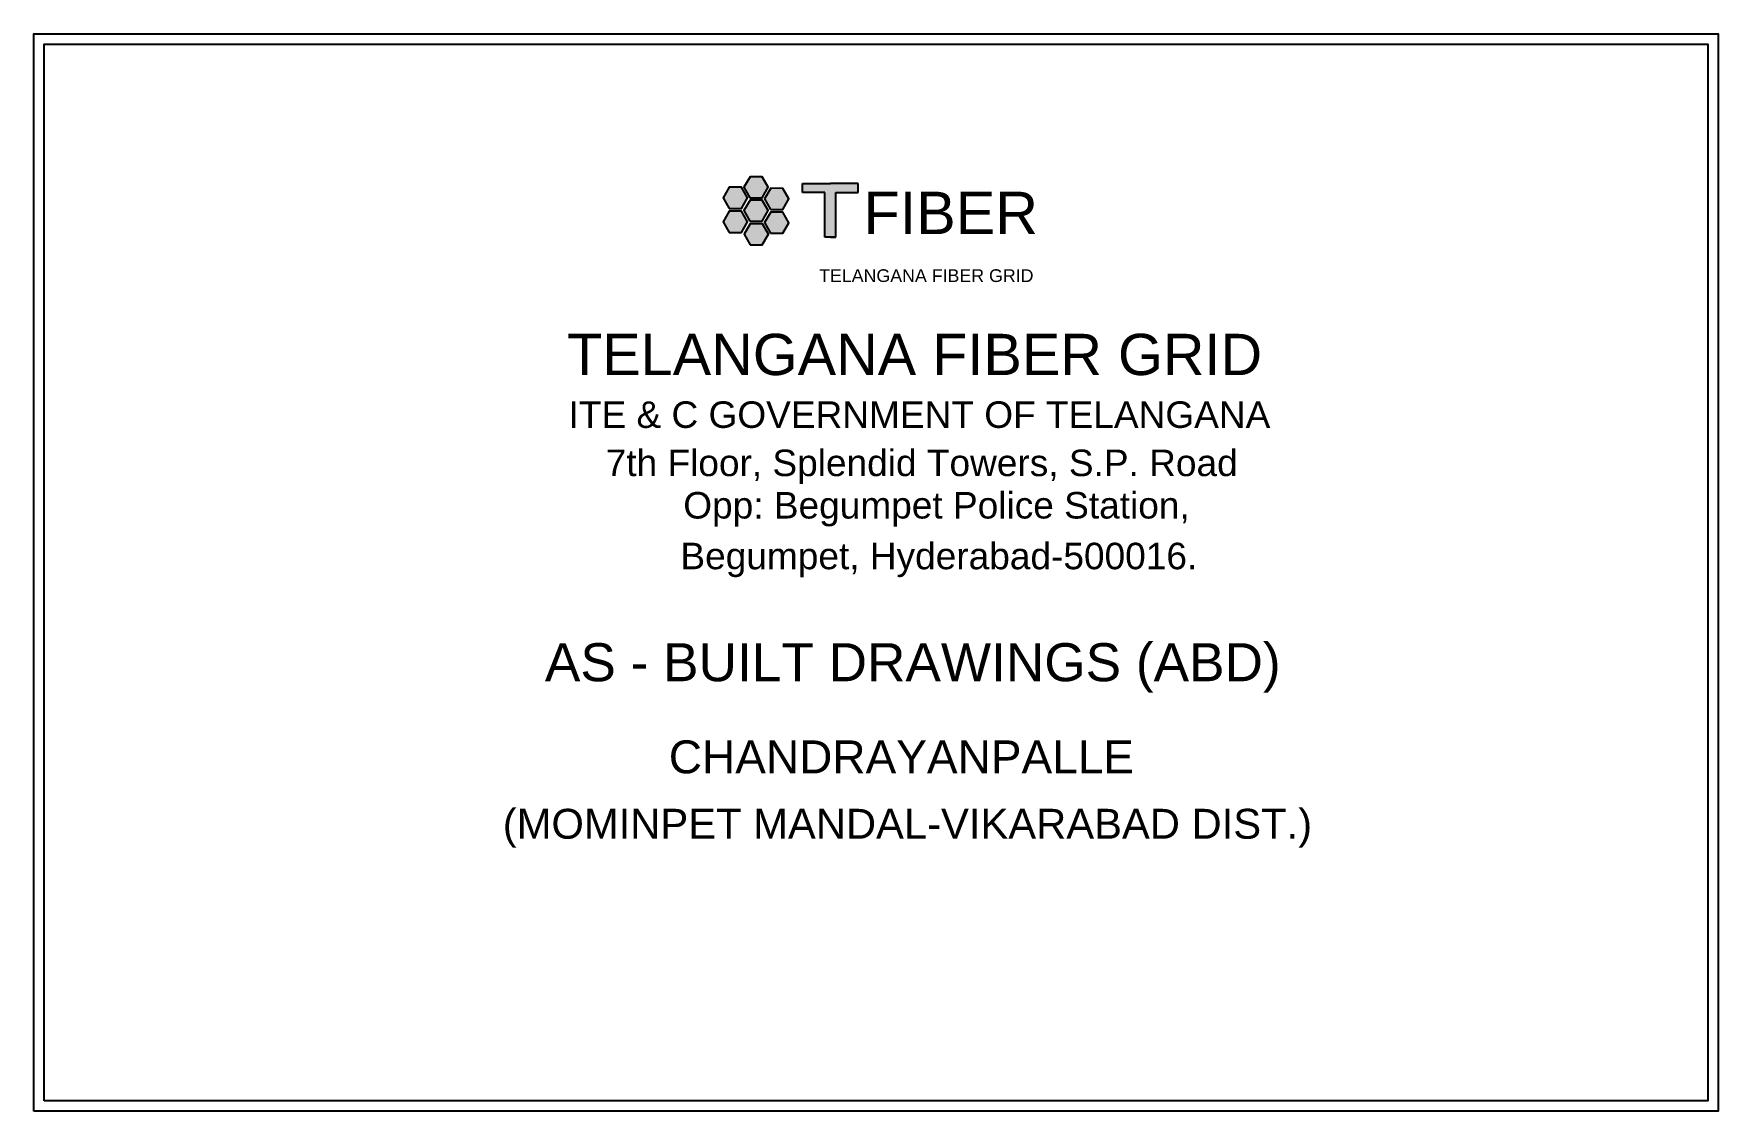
# Model space of a CAD drawing. Header units: inches. Extents: x 344 to 6776, y 358 to 1565.
# Drawn here: x 344.1 to 741.2, y 1173.4 to 1427.5 of the extents above; entities that cross this region are included whole.
import ezdxf
from ezdxf.enums import TextEntityAlignment as Align

# ---------------------------------------------------------------- set-up
doc = ezdxf.new("R2010")
doc.units = ezdxf.units.IN
doc.header["$MEASUREMENT"] = 0
doc.layers.add('Asbuilt_title', color=7, linetype='Continuous')
doc.layers.add('ROW', color=5, linetype='Continuous')
doc.styles.add('200', font='swisse.ttf')
doc.styles.get("Standard").update_dxf_attribs({"font": 'arial.ttf'})

msp = doc.modelspace()

# ---------------------------------------------------------------- texts
at = {"color": 18, "true_color": 0x000000}
msp.add_text('FIBER', height=10, dxfattribs=at).set_placement((539.75, 1380.25))
at = {"color": 252, "true_color": 0x939598}
msp.add_text('TELANGANA FIBER GRID', height=3, dxfattribs=at).set_placement((529.28, 1368.96))
at = {"layer": 'ROW', "color": 5, "style": '200'}
for s, height, p in [(' TELANGANA FIBER GRID', 9.7276, (549.89, 1351.88)), ('ITE & C GOVERNMENT OF TELANGANA', 6.25, (552.93, 1337.69)), ('7th Floor, Splendid Towers, S.P. Road', 6.25, (553.46, 1326.32)), ('Opp: Begumpet Police Station,', 6.25, (556.95, 1316.32)), ('Begumpet, Hyderabad-500016.', 6.25, (557.5, 1304.36))]:
    msp.add_text(s, height=height, dxfattribs=at).set_placement(p, align=Align.MIDDLE_CENTER)
at = {"layer": 'ROW', "color": 6, "style": '200'}
msp.add_text('AS - BUILT DRAWINGS (ABD) ', height=8.9745, dxfattribs=at).set_placement((553.1, 1279.32), align=Align.MIDDLE_CENTER)
at = {"layer": 'ROW', "color": 1, "style": '200'}
for s, height, p in [('CHANDRAYANPALLE', 7.7624, (548.68, 1257)), ('(MOMINPET MANDAL-VIKARABAD DIST.)', 7.0435, (550.1, 1241.23))]:
    msp.add_text(s, height=height, dxfattribs=at).set_placement(p, align=Align.MIDDLE_CENTER)

# ---------------------------------------------------------------- hatches: boundary and pattern name
h = msp.add_hatch(color=256)
h.set_gradient(color1=(102, 0, 204), color2=(102, 0, 204), tint=1)
h.paths.add_polyline_path([(515.85, 1383.29), (517.29, 1385.78), (515.86, 1388.27), (512.99, 1388.27), (511.55, 1385.79), (512.98, 1383.3)])
h.paths.add_polyline_path([(515.85, 1388.8), (517.29, 1391.28), (515.86, 1393.77), (512.99, 1393.78), (511.55, 1391.3), (512.98, 1388.81)])
h.paths.add_polyline_path([(506.66, 1388.81), (508.09, 1386.32), (510.96, 1386.32), (512.41, 1388.8), (510.98, 1391.29), (508.1, 1391.3)])
h.paths.add_polyline_path([(508.09, 1380.66), (510.96, 1380.65), (512.41, 1383.14), (510.98, 1385.63), (508.1, 1385.63), (506.66, 1383.15)])
h.paths.add_polyline_path([(511.58, 1380.22), (513.01, 1377.73), (515.89, 1377.72), (517.33, 1380.21), (515.9, 1382.7), (513.03, 1382.7)])
h.paths.add_polyline_path([(517.86, 1380.46), (520.73, 1380.45), (522.18, 1382.94), (520.75, 1385.43), (517.87, 1385.44), (516.43, 1382.95)])
h.paths.add_polyline_path([(520.75, 1391.04), (517.87, 1391.05), (516.43, 1388.57), (517.86, 1386.08), (520.73, 1386.07), (522.18, 1388.55)])
h = msp.add_hatch(color=256)
h.set_gradient(color1=(102, 0, 204), color2=(102, 0, 204), tint=1)
h.paths.add_polyline_path([(533.26, 1390.06), (538.51, 1390.06), (538.51, 1392.16), (531.95, 1392.16), (525.39, 1392.16), (525.39, 1390.06), (530.64, 1390.06), (530.64, 1379.56), (531.95, 1379.56), (533.26, 1379.56)])

# ---------------------------------------------------------------- linework, layer by layer
for p, q in [((525.39, 1390.06), (525.39, 1392.16)), ((525.39, 1392.16), (531.95, 1392.16)), ((530.64, 1390.06), (525.39, 1390.06)), ((530.64, 1379.56), (530.64, 1390.06)), ((538.51, 1392.16), (531.95, 1392.16)), ((533.26, 1379.56), (533.26, 1390.06)), ((533.26, 1390.06), (538.51, 1390.06)), ((538.51, 1390.06), (538.51, 1392.16)), ((531.95, 1379.56), (530.64, 1379.56)), ((533.26, 1379.56), (531.95, 1379.56)), ((531.95, 1379.56), (533.26, 1379.56))]:
    msp.add_line(p, q)
for points in [[(512.98, 1388.81), (515.85, 1388.8), (517.29, 1391.28), (515.86, 1393.77), (512.99, 1393.78), (511.55, 1391.3)], [(508.09, 1386.32), (510.96, 1386.32), (512.41, 1388.8), (510.98, 1391.29), (508.1, 1391.3), (506.66, 1388.81)], [(517.86, 1386.08), (520.73, 1386.07), (522.18, 1388.55), (520.75, 1391.04), (517.87, 1391.05), (516.43, 1388.57)], [(512.98, 1383.3), (515.85, 1383.29), (517.29, 1385.78), (515.86, 1388.27), (512.99, 1388.27), (511.55, 1385.79)], [(508.09, 1380.66), (510.96, 1380.65), (512.41, 1383.14), (510.98, 1385.63), (508.1, 1385.63), (506.66, 1383.15)], [(513.01, 1377.73), (515.89, 1377.72), (517.33, 1380.21), (515.9, 1382.7), (513.03, 1382.7), (511.58, 1380.22)], [(517.86, 1380.46), (520.73, 1380.45), (522.18, 1382.94), (520.75, 1385.43), (517.87, 1385.44), (516.43, 1382.95)]]:
    msp.add_lwpolyline(points, close=True)
at = {"layer": 'Asbuilt_title'}
for points in [[(344.15, 1173.44), (344.15, 1427.5), (741.23, 1427.5), (741.23, 1173.44)], [(346.64, 1175.93), (346.64, 1425.01), (738.74, 1425.01), (738.74, 1175.93)]]:
    msp.add_lwpolyline(points, close=True, dxfattribs=at)

msp.set_redraw_order([(e.dxf.handle, doc.entitydb.next_handle()) for e in msp.query("TEXT MTEXT ATTDEF DIMENSION ARC_DIMENSION")])  # texts and dimensions are drawn at this point

doc.saveas('drawing.dxf')
